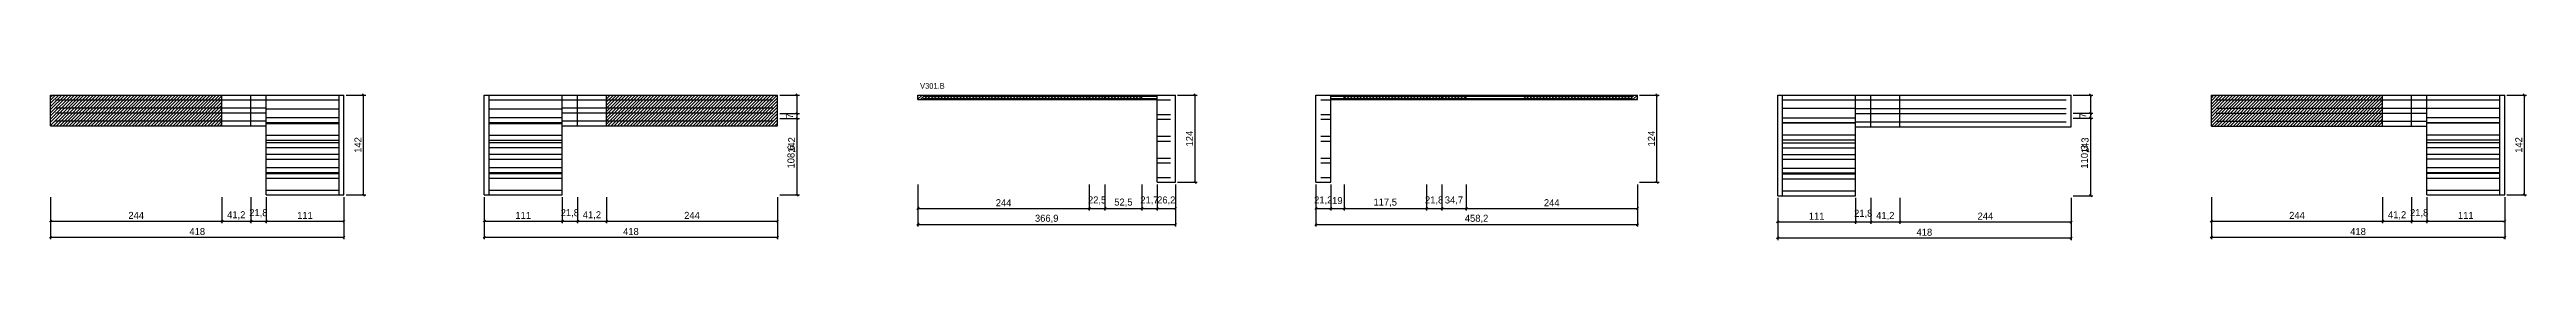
# Model space of a CAD drawing. Extents: x -2 to 7436, y -356 to -133.
# Drawn here: x -2 to 3528, y -356 to -133 of the extents above; entities that cross this region are included whole.
import ezdxf

# ---------------------------------------------------------------- set-up
doc = ezdxf.new("R2010")
doc.units = 0
for name, color, linetype in [('COTA', 241, 'Continuous'), ('NOMENCLATURA', 7, 'Continuous'), ('Painéis', 200, 'Continuous'), ('Reaproveitamento', 251, 'Continuous'), ('SARR_2.2x7', 40, 'Continuous')]:
    doc.layers.add(name, color=color, linetype=linetype)
doc.dimstyles.new('PAINEL', dxfattribs={"dimtxt": 10, "dimasz": 3, "dimexe": 3, "dimexo": 3, "dimgap": 3, "dimtad": 1, "dimblk": 'OBLIQUE', "dimblk1": 'OBLIQUE', "dimcen": 2.5, "dimclrd": 4, "dimclre": 4, "dimclrt": 240, "dimazin": 3, "dimtfac": 1, "dimtmove": 0, "dimatfit": 3})

msp = doc.modelspace()

# ---------------------------------------------------------------- texts
at = {"layer": 'NOMENCLATURA'}
msp.add_text('V301.B', height=8, dxfattribs=at).set_placement((1239, -141))

# ---------------------------------------------------------------- blocks, each defined once
blk = doc.blocks.new('_OBLIQUE')
at = {"color": 0, "linetype": 'BYBLOCK'}
blk.add_line((-0.5, -0.5), (0.5, 0.5), dxfattribs=at)

# ---------------------------------------------------------------- dimensions: what is measured, and where the dimension line sits
at = {"layer": 'COTA'}
for base, p1, p2 in [((446, -292), (418, -292), (418, -150)), ((446, -292), (418, -292), (418, -150)), ((1064, -292), (1036, -292), (1036, -150)), ((1064, -183.4), (1036, -183.4), (1036, -176.4)), ((1630.9, -274), (1602.9, -274), (1602.9, -150)), ((1630.9, -274), (1602.9, -274), (1602.9, -150)), ((2289.1, -274), (2261.1, -274), (2261.1, -150)), ((2289.1, -274), (2261.1, -274), (2261.1, -150)), ((2907.1, -293), (2879.1, -293), (2879.1, -150)), ((2907.1, -182.7), (2879.1, -182.7), (2879.1, -175.7)), ((3525.1, -292), (3497.1, -292), (3497.1, -150)), ((3525.1, -292), (3497.1, -292), (3497.1, -150)), ((1064, -292), (1036, -292), (1036, -183.4)), ((2907.1, -293), (2879.1, -293), (2879.1, -182.7))]:
    msp.add_linear_dim(base=base, p1=p1, p2=p2, angle=90, dimstyle='PAINEL', dxfattribs=at).render()
for base, p1, p2 in [((1236, -311), (1236, -274), (1480, -274)), ((1236, -334), (1236, -274), (1602.9, -274)), ((1480, -311), (1480, -274), (1502.5, -274)), ((1502.5, -311), (1502.5, -274), (1555, -274)), ((1555, -311), (1555, -274), (1576.7, -274)), ((1576.7, -311), (1576.7, -274), (1602.9, -274)), ((1802.9, -311), (1802.9, -274), (1824.1, -274)), ((1802.9, -334), (1802.9, -274), (2261.1, -274)), ((1824.1, -311), (1824.1, -274), (1843.1, -274)), ((1843.1, -311), (1843.1, -274), (1960.6, -274)), ((1960.6, -311), (1960.6, -274), (1982.4, -274)), ((1982.4, -311), (1982.4, -274), (2017.1, -274)), ((2017.1, -311), (2017.1, -274), (2261.1, -274)), ((0, -329), (0, -292), (244, -292)), ((0, -352), (0, -292), (418, -292)), ((244, -329), (244, -292), (285.2, -292)), ((285.2, -329), (285.2, -292), (307, -292)), ((307, -329), (307, -292), (418, -292)), ((618, -329), (618, -292), (729, -292)), ((618, -352), (618, -292), (1036, -292)), ((729, -329), (729, -292), (750.8, -292)), ((750.8, -329), (750.8, -292), (792, -292)), ((792, -329), (792, -292), (1036, -292)), ((2461.1, -330), (2461.1, -293), (2572.1, -293)), ((2461.1, -353), (2461.1, -293), (2879.1, -293)), ((2572.1, -330), (2572.1, -293), (2593.9, -293)), ((2593.9, -330), (2593.9, -293), (2635.1, -293)), ((2635.1, -330), (2635.1, -293), (2879.1, -293)), ((3079.1, -329), (3079.1, -292), (3323.1, -292)), ((3079.1, -352), (3079.1, -292), (3497.1, -292)), ((3323.1, -329), (3323.1, -292), (3364.3, -292)), ((3364.3, -329), (3364.3, -292), (3386.1, -292)), ((3386.1, -329), (3386.1, -292), (3497.1, -292))]:
    msp.add_linear_dim(base=base, p1=p1, p2=p2, dimstyle='PAINEL', dxfattribs=at).render()

# ---------------------------------------------------------------- hatches: boundary and pattern name
at = {"layer": 'Reaproveitamento'}
h = msp.add_hatch(dxfattribs=at)
h.set_pattern_fill('ANSI31')
h.paths.add_polyline_path([(0, -193.6), (244, -193.6), (244, -150), (0, -150)])
h = msp.add_hatch(dxfattribs=at)
h.set_pattern_fill('ANSI31')
h.paths.add_polyline_path([(792, -193.6), (1036, -193.6), (1036, -150), (792, -150)])
h = msp.add_hatch(dxfattribs=at)
h.set_pattern_fill('ANSI31')
h.paths.add_polyline_path([(1236, -156.6), (1480, -156.6), (1480, -150), (1236, -150)])
h = msp.add_hatch(dxfattribs=at)
h.set_pattern_fill('ANSI31')
h.paths.add_polyline_path([(1480, -156.6), (1502.5, -156.6), (1502.5, -150), (1480, -150)])
h = msp.add_hatch(dxfattribs=at)
h.set_pattern_fill('ANSI31')
h.paths.add_polyline_path([(1502.5, -156.6), (1555, -156.6), (1555, -150), (1502.5, -150)])
h = msp.add_hatch(dxfattribs=at)
h.set_pattern_fill('ANSI31')
h.paths.add_polyline_path([(1843.1, -156.6), (1960.6, -156.6), (1960.6, -150), (1843.1, -150)])
h = msp.add_hatch(dxfattribs=at)
h.set_pattern_fill('ANSI31')
h.paths.add_polyline_path([(1960.6, -156.6), (1982.4, -156.6), (1982.4, -150), (1960.6, -150)])
h = msp.add_hatch(dxfattribs=at)
h.set_pattern_fill('ANSI31')
h.paths.add_polyline_path([(1982.4, -156.6), (2017.1, -156.6), (2017.1, -150), (1982.4, -150)])
h = msp.add_hatch(dxfattribs=at)
h.set_pattern_fill('ANSI31')
h.paths.add_polyline_path([(2099.6, -156.6), (2261.1, -156.6), (2261.1, -150), (2099.6, -150)])
h = msp.add_hatch(dxfattribs=at)
h.set_pattern_fill('ANSI31')
h.paths.add_polyline_path([(3079.1, -194.3), (3323.1, -194.3), (3323.1, -150.3), (3079.1, -150.3)])

# ---------------------------------------------------------------- linework, layer by layer
at = {"layer": 'Painéis'}
for p, q in [((0, -150), (244, -150)), ((0, -193.6), (0, -150)), ((244, -193.6), (244, -150)), ((244, -150), (285.2, -150)), ((285.2, -193.6), (285.2, -150)), ((285.2, -150), (307, -150)), ((307, -292), (307, -150)), ((307, -150), (418, -150)), ((418, -292), (418, -150)), ((618, -150), (729, -150)), ((618, -292), (618, -150)), ((729, -292), (729, -150)), ((729, -150), (750.8, -150)), ((750.8, -193.6), (750.8, -150)), ((750.8, -150), (792, -150)), ((792, -193.6), (792, -150)), ((792, -150), (1036, -150)), ((1036, -193.6), (1036, -150)), ((1236, -150), (1480, -150)), ((1236, -156.6), (1236, -150)), ((1236, -156.6), (1480, -156.6)), ((1480, -156.6), (1480, -150)), ((1480, -150), (1502.5, -150)), ((1480, -156.6), (1502.5, -156.6)), ((1502.5, -156.6), (1502.5, -150)), ((1502.5, -150), (1555, -150)), ((1502.5, -156.6), (1555, -156.6)), ((1555, -156.6), (1555, -150)), ((1555, -150), (1576.7, -150)), ((1555, -156.6), (1576.7, -156.6)), ((1576.7, -274), (1576.7, -150)), ((1576.7, -150), (1602.9, -150)), ((1602.9, -274), (1602.9, -150)), ((1802.9, -150), (1824.1, -150)), ((1802.9, -274), (1802.9, -150)), ((1824.1, -274), (1824.1, -150)), ((1824.1, -150), (1843.1, -150)), ((1824.1, -156.6), (1843.1, -156.6)), ((1843.1, -156.6), (1843.1, -150)), ((1843.1, -150), (1960.6, -150)), ((1843.1, -156.6), (1960.6, -156.6)), ((1960.6, -156.6), (1960.6, -150)), ((1960.6, -150), (1982.4, -150)), ((1960.6, -156.6), (1982.4, -156.6)), ((1982.4, -156.6), (1982.4, -150)), ((1982.4, -150), (2017.1, -150)), ((1982.4, -156.6), (2017.1, -156.6)), ((2017.1, -156.6), (2017.1, -150)), ((2017.1, -150), (2261.1, -150)), ((2017.1, -156.6), (2261.1, -156.6)), ((2261.1, -156.6), (2261.1, -150)), ((2461.1, -150), (2572.1, -150)), ((2461.1, -293), (2461.1, -150)), ((2572.1, -293), (2572.1, -150)), ((2572.1, -150), (2593.9, -150)), ((2593.9, -195.3), (2593.9, -150)), ((2593.9, -150), (2635.1, -150)), ((2635.1, -195.3), (2635.1, -150)), ((2635.1, -150), (2879.1, -150)), ((2879.1, -195.3), (2879.1, -150)), ((3079.1, -150), (3323.1, -150)), ((3079.1, -194.3), (3079.1, -150)), ((3323.1, -194.3), (3323.1, -150)), ((3323.1, -150), (3364.3, -150)), ((3364.3, -194.3), (3364.3, -150)), ((3364.3, -150), (3386.1, -150)), ((3386.1, -292), (3386.1, -150)), ((3386.1, -150), (3497.1, -150)), ((3497.1, -292), (3497.1, -150)), ((0, -193.6), (244, -193.6)), ((244, -193.6), (285.2, -193.6)), ((285.2, -193.6), (307, -193.6)), ((729, -193.6), (750.8, -193.6)), ((750.8, -193.6), (792, -193.6)), ((792, -193.6), (1036, -193.6)), ((2572.1, -195.3), (2593.9, -195.3)), ((2593.9, -195.3), (2635.1, -195.3)), ((2635.1, -195.3), (2879.1, -195.3)), ((3079.1, -194.3), (3323.1, -194.3)), ((3323.1, -194.3), (3364.3, -194.3)), ((3364.3, -194.3), (3386.1, -194.3)), ((1576.7, -274), (1602.9, -274)), ((1802.9, -274), (1824.1, -274)), ((307, -292), (418, -292)), ((618, -292), (729, -292)), ((2461.1, -293), (2572.1, -293)), ((3386.1, -292), (3497.1, -292))]:
    msp.add_line(p, q, dxfattribs=at)
at = {"layer": 'SARR_2.2x7'}
for p, q in [((411, -292), (411, -150)), ((625, -292), (625, -150)), ((2468.1, -293), (2468.1, -150)), ((3490.1, -292), (3490.1, -150))]:
    msp.add_line(p, q, dxfattribs=at)
for points in [[(7, -157), (244, -157)], [(7, -157), (244, -157)], [(7, -168.3), (244, -168.3)], [(7, -168.3), (244, -168.3)], [(7, -175.3), (244, -175.3)], [(7, -175.3), (244, -175.3)], [(244, -157), (285.2, -157)], [(244, -157), (285.2, -157)], [(244, -168.3), (285.2, -168.3)], [(244, -168.3), (285.2, -168.3)], [(244, -175.3), (285.2, -175.3)], [(244, -175.3), (285.2, -175.3)], [(285.2, -157), (307, -157)], [(285.2, -157), (307, -157)], [(285.2, -168.3), (307, -168.3)], [(285.2, -168.3), (307, -168.3)], [(285.2, -175.3), (307, -175.3)], [(285.2, -175.3), (307, -175.3)], [(307, -157), (411, -157)], [(307, -157), (411, -157)], [(307, -169.4), (411, -169.4)], [(625, -157), (729, -157)], [(625, -157), (729, -157)], [(625, -169.4), (729, -169.4)], [(729, -157), (750.8, -157)], [(729, -157), (750.8, -157)], [(729, -168.3), (750.8, -168.3)], [(729, -168.3), (750.8, -168.3)], [(729, -175.3), (750.8, -175.3)], [(729, -175.3), (750.8, -175.3)], [(750.8, -157), (792, -157)], [(750.8, -157), (792, -157)], [(750.8, -168.3), (792, -168.3)], [(750.8, -168.3), (792, -168.3)], [(750.8, -175.3), (792, -175.3)], [(750.8, -175.3), (792, -175.3)], [(792, -157), (1029, -157)], [(792, -157), (1029, -157)], [(792, -168.3), (1029, -168.3)], [(792, -168.3), (1029, -168.3)], [(792, -175.3), (1029, -175.3)], [(792, -175.3), (1029, -175.3)], [(1243, -151.6), (1480, -151.6)], [(1243, -151.6), (1480, -151.6)], [(1243, -155), (1480, -155)], [(1243, -155), (1480, -155)], [(1480, -151.6), (1502.5, -151.6)], [(1480, -151.6), (1502.5, -151.6)], [(1480, -155), (1502.5, -155)], [(1480, -155), (1502.5, -155)], [(1502.5, -151.6), (1555, -151.6)], [(1502.5, -151.6), (1555, -151.6)], [(1502.5, -155), (1555, -155)], [(1502.5, -155), (1555, -155)], [(1555, -151.6), (1576.7, -151.6)], [(1555, -151.6), (1576.7, -151.6)], [(1555, -155), (1576.7, -155)], [(1555, -155), (1576.7, -155)], [(1576.7, -157), (1595.9, -157)], [(1576.7, -157), (1595.9, -157)], [(1809.9, -157), (1824.1, -157)], [(1809.9, -157), (1824.1, -157)], [(1824.1, -151.6), (1843.1, -151.6)], [(1824.1, -151.6), (1843.1, -151.6)], [(1824.1, -155), (1843.1, -155)], [(1824.1, -155), (1843.1, -155)], [(1843.1, -151.6), (1960.6, -151.6)], [(1843.1, -151.6), (1960.6, -151.6)], [(1843.1, -155), (1960.6, -155)], [(1843.1, -155), (1960.6, -155)], [(1960.6, -151.6), (1982.4, -151.6)], [(1960.6, -151.6), (1982.4, -151.6)], [(1960.6, -155), (1982.4, -155)], [(1960.6, -155), (1982.4, -155)], [(1982.4, -151.6), (2017.1, -151.6)], [(1982.4, -151.6), (2017.1, -151.6)], [(1982.4, -155), (2017.1, -155)], [(1982.4, -155), (2017.1, -155)], [(2017.1, -151.6), (2254.1, -151.6)], [(2017.1, -151.6), (2254.1, -151.6)], [(2017.1, -155), (2254.1, -155)], [(2017.1, -155), (2254.1, -155)], [(2468.1, -157), (2572.1, -157)], [(2468.1, -157), (2572.1, -157)], [(2468.1, -168.7), (2572.1, -168.7)], [(2572.1, -157), (2593.9, -157)], [(2572.1, -157), (2593.9, -157)], [(2572.1, -169.15), (2593.9, -169.15)], [(2572.1, -169.15), (2593.9, -169.15)], [(2572.1, -176.15), (2593.9, -176.15)], [(2572.1, -176.15), (2593.9, -176.15)], [(2593.9, -157), (2635.1, -157)], [(2593.9, -157), (2635.1, -157)], [(2593.9, -169.15), (2635.1, -169.15)], [(2593.9, -169.15), (2635.1, -169.15)], [(2593.9, -176.15), (2635.1, -176.15)], [(2593.9, -176.15), (2635.1, -176.15)], [(2635.1, -157), (2872.1, -157)], [(2635.1, -157), (2872.1, -157)], [(2635.1, -169.15), (2872.1, -169.15)], [(2635.1, -169.15), (2872.1, -169.15)], [(2635.1, -176.15), (2872.1, -176.15)], [(2635.1, -176.15), (2872.1, -176.15)], [(3086.1, -157), (3323.1, -157)], [(3086.1, -157), (3323.1, -157)], [(3086.1, -168.65), (3323.1, -168.65)], [(3086.1, -168.65), (3323.1, -168.65)], [(3086.1, -175.65), (3323.1, -175.65)], [(3086.1, -175.65), (3323.1, -175.65)], [(3323.1, -157), (3364.3, -157)], [(3323.1, -157), (3364.3, -157)], [(3323.1, -168.65), (3364.3, -168.65)], [(3323.1, -168.65), (3364.3, -168.65)], [(3323.1, -175.65), (3364.3, -175.65)], [(3323.1, -175.65), (3364.3, -175.65)], [(3364.3, -157), (3386.1, -157)], [(3364.3, -157), (3386.1, -157)], [(3364.3, -168.65), (3386.1, -168.65)], [(3364.3, -168.65), (3386.1, -168.65)], [(3364.3, -175.65), (3386.1, -175.65)], [(3364.3, -175.65), (3386.1, -175.65)], [(3386.1, -157), (3490.1, -157)], [(3386.1, -157), (3490.1, -157)], [(3386.1, -168.7), (3490.1, -168.7)], [(7, -186.6), (244, -186.6)], [(7, -186.6), (244, -186.6)], [(244, -186.6), (285.2, -186.6)], [(244, -186.6), (285.2, -186.6)], [(285.2, -186.6), (307, -186.6)], [(285.2, -186.6), (307, -186.6)], [(307, -182), (411, -182)], [(307, -189), (411, -189)], [(307, -190.4), (411, -190.4)], [(307, -207.05), (411, -207.05)], [(625, -182), (729, -182)], [(625, -189), (729, -189)], [(625, -190.4), (729, -190.4)], [(625, -207.05), (729, -207.05)], [(729, -186.6), (750.8, -186.6)], [(729, -186.6), (750.8, -186.6)], [(750.8, -186.6), (792, -186.6)], [(750.8, -186.6), (792, -186.6)], [(792, -186.6), (1029, -186.6)], [(792, -186.6), (1029, -186.6)], [(1576.7, -177.5), (1595.9, -177.5)], [(1576.7, -177.5), (1595.9, -177.5)], [(1576.7, -184.5), (1595.9, -184.5)], [(1576.7, -184.5), (1595.9, -184.5)], [(1576.7, -208.5), (1595.9, -208.5)], [(1576.7, -208.5), (1595.9, -208.5)], [(1809.9, -177.5), (1824.1, -177.5)], [(1809.9, -177.5), (1824.1, -177.5)], [(1809.9, -184.5), (1824.1, -184.5)], [(1809.9, -184.5), (1824.1, -184.5)], [(1809.9, -208.5), (1824.1, -208.5)], [(1809.9, -208.5), (1824.1, -208.5)], [(2468.1, -182.25), (2572.1, -182.25)], [(2468.1, -189.25), (2572.1, -189.25)], [(2468.1, -189.7), (2572.1, -189.7)], [(2468.1, -206.775), (2572.1, -206.775)], [(2572.1, -188.3), (2593.9, -188.3)], [(2572.1, -188.3), (2593.9, -188.3)], [(2593.9, -188.3), (2635.1, -188.3)], [(2593.9, -188.3), (2635.1, -188.3)], [(2635.1, -188.3), (2872.1, -188.3)], [(2635.1, -188.3), (2872.1, -188.3)], [(3086.1, -187.3), (3323.1, -187.3)], [(3086.1, -187.3), (3323.1, -187.3)], [(3323.1, -187.3), (3364.3, -187.3)], [(3323.1, -187.3), (3364.3, -187.3)], [(3364.3, -187.3), (3386.1, -187.3)], [(3364.3, -187.3), (3386.1, -187.3)], [(3386.1, -182), (3490.1, -182)], [(3386.1, -189), (3490.1, -189)], [(3386.1, -189.7), (3490.1, -189.7)], [(3386.1, -206.525), (3490.1, -206.525)], [(307, -214.05), (411, -214.05)], [(307, -217.5), (411, -217.5)], [(307, -224.5), (411, -224.5)], [(307, -234.2), (411, -234.2)], [(307, -241.2), (411, -241.2)], [(625, -214.05), (729, -214.05)], [(625, -217.5), (729, -217.5)], [(625, -224.5), (729, -224.5)], [(625, -234.2), (729, -234.2)], [(625, -241.2), (729, -241.2)], [(1576.7, -215.5), (1595.9, -215.5)], [(1576.7, -215.5), (1595.9, -215.5)], [(1576.7, -239.5), (1595.9, -239.5)], [(1576.7, -239.5), (1595.9, -239.5)], [(1576.7, -246.5), (1595.9, -246.5)], [(1576.7, -246.5), (1595.9, -246.5)], [(1809.9, -215.5), (1824.1, -215.5)], [(1809.9, -215.5), (1824.1, -215.5)], [(1809.9, -239.5), (1824.1, -239.5)], [(1809.9, -239.5), (1824.1, -239.5)], [(1809.9, -246.5), (1824.1, -246.5)], [(1809.9, -246.5), (1824.1, -246.5)], [(2468.1, -213.775), (2572.1, -213.775)], [(2468.1, -218), (2572.1, -218)], [(2468.1, -225), (2572.1, -225)], [(2468.1, -234.35), (2572.1, -234.35)], [(2468.1, -241.35), (2572.1, -241.35)], [(3386.1, -213.525), (3490.1, -213.525)], [(3386.1, -217.5), (3490.1, -217.5)], [(3386.1, -224.5), (3490.1, -224.5)], [(3386.1, -233.85), (3490.1, -233.85)], [(3386.1, -240.85), (3490.1, -240.85)], [(307, -253), (411, -253)], [(307, -260), (411, -260)], [(307, -261.35), (411, -261.35)], [(307, -268.35), (411, -268.35)], [(625, -253), (729, -253)], [(625, -260), (729, -260)], [(625, -261.35), (729, -261.35)], [(625, -268.35), (729, -268.35)], [(1576.7, -267), (1595.9, -267)], [(1576.7, -267), (1595.9, -267)], [(1809.9, -267), (1824.1, -267)], [(1809.9, -267), (1824.1, -267)], [(2468.1, -253.75), (2572.1, -253.75)], [(2468.1, -260.75), (2572.1, -260.75)], [(2468.1, -261.925), (2572.1, -261.925)], [(2468.1, -268.925), (2572.1, -268.925)], [(3386.1, -253), (3490.1, -253)], [(3386.1, -260), (3490.1, -260)], [(3386.1, -261.175), (3490.1, -261.175)], [(3386.1, -268.175), (3490.1, -268.175)], [(307, -285), (411, -285)], [(307, -285), (411, -285)], [(625, -285), (729, -285)], [(625, -285), (729, -285)], [(2468.1, -286), (2572.1, -286)], [(2468.1, -286), (2572.1, -286)], [(3386.1, -285), (3490.1, -285)], [(3386.1, -285), (3490.1, -285)]]:
    msp.add_lwpolyline(points, dxfattribs=at)

msp.set_redraw_order([(e.dxf.handle, doc.entitydb.next_handle()) for e in msp.query("TEXT MTEXT ATTDEF DIMENSION ARC_DIMENSION")])  # texts and dimensions are drawn at this point

doc.saveas('drawing.dxf')
